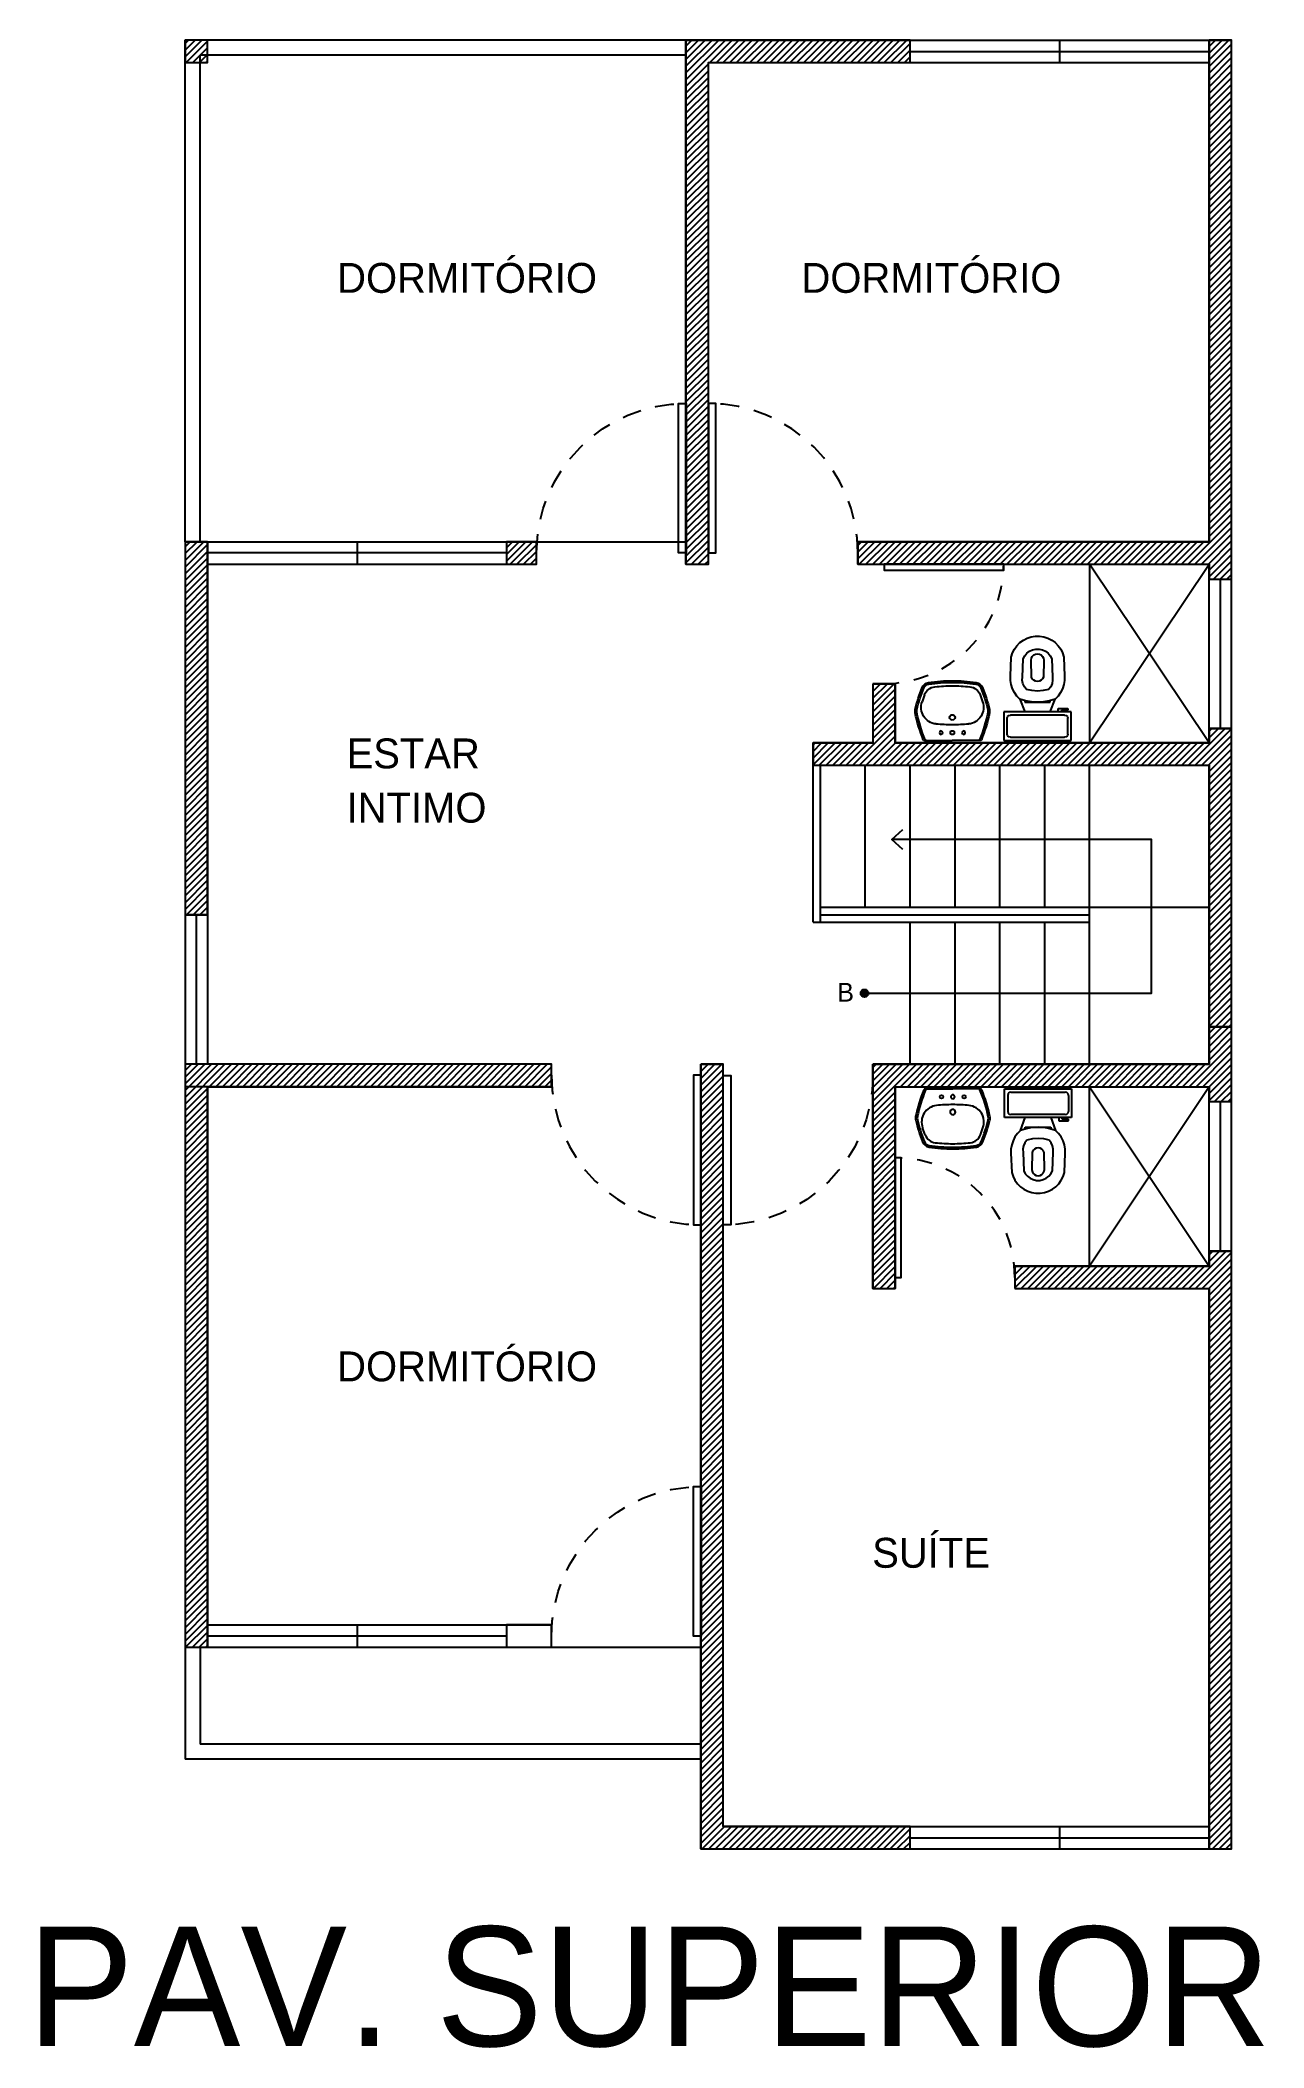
# Model space of a CAD drawing. Extents: x 200 to 603, y 80 to 468.
# Drawn here: x 210.57 to 218.75, y 137.81 to 151.24 of the extents above; entities that cross this region are included whole.
import ezdxf
from ezdxf.enums import TextEntityAlignment as Align

# ---------------------------------------------------------------- set-up
doc = ezdxf.new("R2010")
doc.units = 0
doc.linetypes.add('CONTINUA', pattern=[0])
doc.linetypes.add('DASHED', pattern=[19.05, 12.7, -6.35])
doc.layers.get('0').update_dxf_attribs({"linetype": 'CONTINUOUS'})
for name, color, linetype in [('PAREDES', 6, 'CONTINUOUS'), ('SANITARIOSYMUEBLES', 4, 'CONTINUA'), ('TEXTO', 5, 'CONTINUOUS')]:
    doc.layers.add(name, color=color, linetype=linetype)
doc.styles.get("Standard").update_dxf_attribs({"font": 'stylu.ttf', "height": 0.45})
doc.styles.add('STYLE1', font='stylu.ttf', dxfattribs={"height": 0.2})
pattern_1 = [(45, (-0.158704, -5.387955), (-0.0224506403, 0.0224506403), [])]

msp = doc.modelspace()

# ---------------------------------------------------------------- texts
at = {"style": 'STYLE1'}
for s, height, p in [('DORMITÓRIO', 0.2, (212.556, 149.548)), ('DORMITÓRIO', 0.2, (215.662, 149.548)), ('ESTAR', 0.2, (212.619, 146.367)), ('INTIMO', 0.2, (212.619, 146.004)), ('DORMITÓRIO', 0.2, (212.556, 142.267)), ('SUÍTE', 0.2, (216.135, 141.02)), ('PAV. SUPERIOR', 0.8, (210.482, 137.82))]:
    msp.add_text(s, height=height, dxfattribs=at).set_placement(p)
at = {"layer": 'TEXTO', "color": 7}
msp.add_text('B', height=0.125, dxfattribs=at).set_placement((215.957, 144.807), align=Align.CENTER)

# ---------------------------------------------------------------- blocks, each defined once
blk = doc.blocks.new('PUERTAS')
at = {"color": 1}
blk.add_lwpolyline([(131.117, 63.342), (132.117, 63.342), (132.117, 63.392), (131.117, 63.392)], close=True, dxfattribs=at)
at = {"color": 1, "linetype": 'DASHED', "ltscale": 0.01}
blk.add_arc((132.117, 63.342), 1, 90, 180, dxfattribs=at)
blk = doc.blocks.new('AQ-L2')
at = {"layer": 'SANITARIOSYMUEBLES'}
for p, q in [((-0.245, 0), (0, 0)), ((0.245, 0), (0, 0)), ((-0.245, -0.405), (-0.267, -0.344)), ((0.245, -0.405), (0.267, -0.344))]:
    blk.add_line(p, q, dxfattribs=at)
for centre in [(-0.1, -0.07), (0.1, -0.07)]:
    blk.add_circle(centre, 0.015, dxfattribs=at)
for centre, radius, start, end in [((-0.245, -0.012), 0.012, 90, 157.9703), ((-0.229, -0.012), 0.012, 90, 157.7168), ((0.229, -0.012), 0.012, 22.2832, 90), ((0.245, -0.012), 0.012, 22.0297, 90), ((1.041, -0.533), 1.4, 157.9703, 168.0989), ((1.041, -0.533), 1.385, 157.7168, 168.0989), ((-0.129, -0.293), 0.147, 95.9278, 200.2492), ((0, -1.539), 1.4, 90, 95.9278), ((0, -0.07), 0.0175, 90, 270), ((0, -0.07), 0.0175, 270, 90), ((0, -1.539), 1.4, 84.0722, 90), ((0.129, -0.293), 0.147, 339.7508, 84.0722), ((-1.041, -0.533), 1.385, 11.9011, 22.2832), ((-1.041, -0.533), 1.4, 11.9011, 22.0297), ((-0.257, -0.259), 0.073, 168.0989, 193.4943), ((1.033, 0.051), 1.4, 193.4943, 201.7942), ((-0.257, -0.259), 0.058, 166.9973, 194.5958), ((1.033, 0.051), 1.385, 193.5404, 201.7942), ((0, -0.205), 0.024, 90, 270), ((0, -0.205), 0.024, 270, 90), ((-1.033, 0.051), 1.385, 338.2058, 346.4596), ((-1.033, 0.051), 1.4, 338.2058, 346.5057), ((0.257, -0.259), 0.058, 345.4042, 13.0027), ((0.257, -0.259), 0.073, 346.5057, 11.9011), ((-0.199, -0.442), 0.073, 201.7942, 261.3738), ((-0.199, -0.442), 0.058, 201.7942, 261.3738), ((-0.142, -0.367), 0.11, 200.2492, 263.1661), ((0, 0.87), 1.4, 261.3738, 270), ((0, 0.87), 1.385, 261.3738, 270), ((0, 0.815), 1.3, 263.1661, 270), ((0, 0.815), 1.3, 270, 276.8339), ((0, 0.87), 1.385, 270, 278.6262), ((0, 0.87), 1.4, 270, 278.6262), ((0.142, -0.367), 0.11, 276.8339, 339.7508), ((0.199, -0.442), 0.058, 278.6262, 338.2058), ((0.199, -0.442), 0.073, 278.6262, 338.2058)]:
    blk.add_arc(centre, radius, start, end, dxfattribs=at)
blk = doc.blocks.new('LAVABO1')
at = {"color": 7}
blk.add_blockref('AQ-L2', (0, 0), dxfattribs=at)
blk = doc.blocks.new('SANITARIO')
at = {"color": 4}
for points in [[(103.724, 85.832), (103.724, 86.281)], [(103.724, 86.281), (103.916, 86.281)], [(103.748, 86.249), (103.746, 86.238)], [(103.746, 85.875), (103.746, 86.238)], [(103.756, 86.257), (103.748, 86.249)], [(103.767, 86.26), (103.756, 86.257)], [(103.767, 86.26), (103.874, 86.26)], [(103.884, 86.257), (103.874, 86.26)], [(103.892, 86.249), (103.884, 86.257)], [(103.895, 86.238), (103.892, 86.249)], [(103.895, 86.238), (103.895, 85.875)], [(103.916, 86.281), (103.916, 85.832)], [(103.938, 86.26), (103.927, 86.26)], [(103.927, 86.26), (103.927, 86.217)], [(103.938, 86.196), (103.938, 86.26)], [(104.071, 86.224), (104.045, 86.211)], [(104.098, 86.233), (104.071, 86.224)], [(104.126, 86.238), (104.098, 86.233)], [(104.154, 86.238), (104.126, 86.238)], [(104.283, 86.233), (104.154, 86.238)], [(104.31, 86.225), (104.283, 86.233)], [(104.335, 86.212), (104.31, 86.225)], [(103.927, 86.217), (103.916, 86.217)], [(103.916, 86.196), (103.938, 86.196)], [(103.916, 86.142), (104.002, 86.174)], [(103.981, 85.971), (103.981, 86.142)], [(103.981, 86.142), (103.991, 86.142)], [(103.983, 86.097), (103.981, 86.057)], [(103.99, 86.136), (103.983, 86.097)], [(104.002, 86.174), (103.99, 86.136)], [(104.022, 86.194), (104.002, 86.174)], [(104.045, 86.211), (104.022, 86.194)], [(104.058, 86.094), (104.055, 86.057)], [(104.066, 86.131), (104.058, 86.094)], [(104.084, 86.145), (104.066, 86.131)], [(104.105, 86.154), (104.084, 86.145)], [(104.127, 86.158), (104.105, 86.154)], [(104.149, 86.157), (104.127, 86.158)], [(104.137, 86.091), (104.128, 86.082)], [(104.149, 86.097), (104.137, 86.091)], [(104.271, 86.152), (104.149, 86.157)], [(104.262, 86.099), (104.149, 86.097)], [(104.275, 86.097), (104.262, 86.099)], [(104.291, 86.142), (104.271, 86.152)], [(104.287, 86.091), (104.275, 86.097)], [(104.297, 86.082), (104.287, 86.091)], [(104.308, 86.128), (104.291, 86.142)], [(104.322, 86.11), (104.308, 86.128)], [(104.331, 86.09), (104.322, 86.11)], [(104.336, 86.068), (104.331, 86.09)], [(104.358, 86.195), (104.335, 86.212)], [(104.379, 86.175), (104.358, 86.195)], [(104.395, 86.152), (104.379, 86.175)], [(104.408, 86.126), (104.395, 86.152)], [(104.417, 86.099), (104.408, 86.126)], [(104.422, 86.071), (104.417, 86.099)], [(104.002, 85.939), (103.916, 85.971)], [(103.981, 86.057), (103.983, 86.017)], [(103.991, 85.971), (103.981, 85.971)], [(103.983, 86.017), (103.99, 85.977)], [(103.99, 85.977), (104.002, 85.939)], [(104.055, 86.057), (104.058, 86.019)], [(104.058, 86.019), (104.066, 85.982)], [(104.066, 85.982), (104.084, 85.969)], [(104.084, 85.969), (104.105, 85.959)], [(104.105, 85.959), (104.127, 85.955)], [(104.121, 86.07), (104.119, 86.057)], [(104.119, 86.057), (104.121, 86.043)], [(104.128, 86.082), (104.121, 86.07)], [(104.121, 86.043), (104.128, 86.032)], [(104.127, 85.955), (104.149, 85.956)], [(104.128, 86.032), (104.137, 86.022)], [(104.137, 86.022), (104.149, 86.016)], [(104.149, 86.016), (104.262, 86.014)], [(104.149, 85.956), (104.271, 85.961)], [(104.262, 86.014), (104.275, 86.016)], [(104.271, 85.961), (104.291, 85.971)], [(104.275, 86.016), (104.287, 86.022)], [(104.287, 86.022), (104.297, 86.032)], [(104.291, 85.971), (104.308, 85.986)], [(104.303, 86.07), (104.297, 86.082)], [(104.297, 86.032), (104.303, 86.043)], [(104.305, 86.057), (104.303, 86.07)], [(104.303, 86.043), (104.305, 86.057)], [(104.308, 85.986), (104.322, 86.003)], [(104.322, 86.003), (104.331, 86.024)], [(104.331, 86.024), (104.336, 86.045)], [(104.336, 86.045), (104.336, 86.068)], [(104.379, 85.938), (104.395, 85.962)], [(104.395, 85.962), (104.408, 85.987)], [(104.408, 85.987), (104.417, 86.014)], [(104.417, 86.014), (104.422, 86.042)], [(104.422, 86.042), (104.422, 86.071)], [(103.916, 85.832), (103.724, 85.832)], [(103.746, 85.875), (103.748, 85.864)], [(103.748, 85.864), (103.756, 85.857)], [(103.756, 85.857), (103.767, 85.854)], [(103.767, 85.854), (103.874, 85.854)], [(103.874, 85.854), (103.884, 85.857)], [(103.884, 85.857), (103.892, 85.864)], [(103.892, 85.864), (103.895, 85.875)], [(104.002, 85.939), (104.022, 85.919)], [(104.022, 85.919), (104.045, 85.902)], [(104.045, 85.902), (104.071, 85.889)], [(104.071, 85.889), (104.098, 85.88)], [(104.098, 85.88), (104.126, 85.875)], [(104.126, 85.875), (104.154, 85.875)], [(104.154, 85.875), (104.283, 85.88)], [(104.283, 85.88), (104.31, 85.889)], [(104.31, 85.889), (104.335, 85.902)], [(104.335, 85.902), (104.358, 85.918)], [(104.358, 85.918), (104.379, 85.938)]]:
    blk.add_lwpolyline(points, dxfattribs=at)

# ---------------------------------------------------------------- hatches: boundary and pattern name
h = msp.add_hatch(color=7)
edge = h.paths.add_edge_path()
edge.add_arc((216.084, 144.863), 0.026, 0, 360)
at = {"layer": 'PAREDES'}
h = msp.add_hatch(dxfattribs=at)
h.set_pattern_fill('ANSI31', scale=0.01, style=0)
h.set_pattern_definition(pattern_1)
h.paths.add_polyline_path([(211.539, 151.088), (211.689, 151.088), (211.689, 151.238), (211.539, 151.238)])
h = msp.add_hatch(dxfattribs=at)
h.set_pattern_fill('ANSI31', scale=0.01, style=0)
h.set_pattern_definition(pattern_1)
h.paths.add_polyline_path([(214.889, 151.238), (214.889, 147.733), (215.039, 147.733), (215.039, 151.088), (216.389, 151.088), (216.389, 151.238)])
h = msp.add_hatch(dxfattribs=at)
h.set_pattern_fill('ANSI31', scale=0.01, style=0)
h.set_pattern_definition(pattern_1)
h.paths.add_polyline_path([(216.039, 147.883), (216.039, 147.733), (218.389, 147.733), (218.389, 147.633), (218.539, 147.633), (218.539, 151.238), (218.389, 151.238), (218.389, 147.883)])
h = msp.add_hatch(dxfattribs=at)
h.set_pattern_fill('ANSI31', scale=0.01, style=0)
h.set_pattern_definition(pattern_1)
h.paths.add_polyline_path([(211.539, 147.883), (211.539, 145.388), (211.689, 145.388), (211.689, 147.883)])
h = msp.add_hatch(dxfattribs=at)
h.set_pattern_fill('ANSI31', scale=0.01, style=0)
h.set_pattern_definition(pattern_1)
h.paths.add_polyline_path([(213.689, 147.883), (213.689, 147.733), (213.889, 147.733), (213.889, 147.883)])
h = msp.add_hatch(dxfattribs=at)
h.set_pattern_fill('ANSI31', scale=0.01, style=0)
h.set_pattern_definition(pattern_1)
h.paths.add_polyline_path([(216.139, 146.933), (216.139, 146.538), (215.739, 146.538), (215.739, 146.388), (218.389, 146.388), (218.389, 144.638), (218.539, 144.638), (218.539, 146.633), (218.389, 146.633), (218.389, 146.538), (216.289, 146.538), (216.289, 146.933)])
h = msp.add_hatch(dxfattribs=at)
h.set_pattern_fill('ANSI31', scale=0.01, style=0)
h.set_pattern_definition(pattern_1)
h.paths.add_polyline_path([(216.139, 144.388), (216.139, 142.888), (216.289, 142.888), (216.289, 144.238), (218.389, 144.238), (218.389, 144.138), (218.539, 144.138), (218.539, 144.638), (218.389, 144.638), (218.389, 144.388)])
h = msp.add_hatch(dxfattribs=at)
h.set_pattern_fill('ANSI31', scale=0.01, style=0)
h.set_pattern_definition(pattern_1)
h.paths.add_polyline_path([(211.539, 144.388), (211.539, 140.488), (211.689, 140.488), (211.689, 144.238), (213.989, 144.238), (213.989, 144.388)])
h = msp.add_hatch(dxfattribs=at)
h.set_pattern_fill('ANSI31', scale=0.01, style=0)
h.set_pattern_definition(pattern_1)
h.paths.add_polyline_path([(214.989, 144.388), (214.989, 139.139), (216.389, 139.139), (216.389, 139.289), (215.139, 139.289), (215.139, 144.388)])
h = msp.add_hatch(dxfattribs=at)
h.set_pattern_fill('ANSI31', scale=0.01, style=0)
h.set_pattern_definition(pattern_1)
h.paths.add_polyline_path([(217.089, 142.888), (218.389, 142.888), (218.389, 139.139), (218.539, 139.139), (218.539, 143.138), (218.389, 143.138), (218.389, 143.038), (217.089, 143.038)])
h = msp.add_hatch(dxfattribs=at)
h.set_pattern_fill('ANSI31', scale=0.01, style=0)
h.set_pattern_definition(pattern_1)
h.paths.add_polyline_path([(213.689, 140.638), (213.689, 140.488), (213.989, 140.488), (213.989, 140.638)])
edge = h.paths.add_edge_path(flags=16)
edge.add_line((213.689, 140.638), (213.689, 140.488))
edge.add_line((213.989, 140.488), (213.989, 140.638))

# ---------------------------------------------------------------- linework, layer by layer
at = {"color": 7}
for p, q in [((214.889, 151.238), (211.539, 151.238)), ((211.539, 147.883), (211.539, 151.238)), ((214.889, 151.238), (218.539, 151.238)), ((214.889, 147.733), (214.889, 151.238)), ((216.389, 151.088), (216.389, 151.238)), ((217.389, 151.088), (217.389, 151.238)), ((218.389, 147.883), (218.389, 151.238)), ((218.539, 139.139), (218.539, 151.238)), ((211.639, 147.883), (211.639, 151.138)), ((214.889, 151.138), (211.639, 151.138)), ((215.039, 151.088), (218.389, 151.088)), ((215.039, 147.733), (215.039, 151.088)), ((216.389, 151.163), (218.389, 151.163)), ((211.539, 147.883), (211.539, 140.488)), ((211.539, 147.883), (214.889, 147.883)), ((211.689, 147.883), (211.689, 144.388)), ((212.689, 147.883), (212.689, 147.733)), ((213.689, 147.883), (213.689, 147.733)), ((213.889, 147.733), (213.889, 147.883)), ((216.039, 147.883), (218.389, 147.883)), ((216.039, 147.733), (216.039, 147.883)), ((213.689, 147.808), (211.689, 147.808)), ((211.689, 147.733), (213.889, 147.733)), ((214.889, 147.733), (215.039, 147.733)), ((216.039, 147.733), (218.389, 147.733)), ((217.589, 147.733), (217.589, 146.538)), ((217.589, 146.538), (218.389, 147.733)), ((218.389, 146.538), (217.589, 147.733)), ((218.389, 146.538), (218.389, 147.733)), ((218.389, 147.633), (218.539, 147.633)), ((218.464, 146.633), (218.464, 147.633)), ((216.139, 146.933), (216.289, 146.933)), ((216.139, 146.933), (216.139, 146.538)), ((216.289, 146.933), (216.289, 146.538)), ((215.739, 146.538), (216.139, 146.538)), ((215.739, 146.388), (215.739, 146.538)), ((216.289, 146.538), (218.389, 146.538)), ((218.389, 146.633), (218.539, 146.633)), ((215.739, 146.388), (218.389, 146.388)), ((216.989, 145.438), (216.989, 146.388)), ((217.289, 145.438), (217.289, 146.388)), ((217.589, 145.388), (217.589, 146.388)), ((218.389, 144.388), (218.389, 146.388)), ((211.689, 145.388), (211.539, 145.388)), ((211.614, 145.388), (211.614, 144.388)), ((215.739, 145.338), (217.589, 145.338)), ((215.789, 145.438), (218.389, 145.438)), ((215.789, 145.388), (217.589, 145.388)), ((215.789, 145.338), (215.789, 145.388)), ((217.289, 144.388), (217.289, 145.338)), ((217.589, 144.388), (217.589, 145.388)), ((213.989, 144.388), (211.539, 144.388)), ((213.989, 144.238), (213.989, 144.388)), ((214.989, 139.139), (214.989, 144.388)), ((214.989, 144.388), (215.139, 144.388)), ((215.139, 139.289), (215.139, 144.388)), ((216.139, 144.388), (218.389, 144.388)), ((216.139, 142.888), (216.139, 144.388)), ((213.789, 144.238), (211.539, 144.238)), ((211.689, 144.238), (211.689, 140.488)), ((213.989, 144.238), (211.689, 144.238)), ((216.289, 144.238), (218.389, 144.238)), ((216.289, 144.238), (216.289, 142.888)), ((218.389, 144.238), (217.589, 143.038)), ((217.589, 144.238), (218.389, 143.038)), ((217.589, 143.038), (217.589, 144.238)), ((218.389, 143.038), (218.389, 144.238)), ((218.389, 144.138), (218.539, 144.138)), ((218.464, 143.138), (218.464, 144.138)), ((217.089, 143.038), (218.389, 143.038)), ((217.089, 143.038), (217.089, 142.888)), ((218.389, 143.138), (218.539, 143.138)), ((216.139, 142.888), (216.289, 142.888)), ((217.089, 142.888), (218.389, 142.888)), ((218.389, 139.139), (218.389, 142.888)), ((211.689, 140.638), (213.989, 140.638)), ((212.689, 140.638), (212.689, 140.488)), ((213.689, 140.638), (213.689, 140.488)), ((213.989, 140.488), (213.989, 140.638)), ((211.539, 140.488), (211.539, 139.739)), ((211.539, 140.488), (214.989, 140.488)), ((211.639, 140.488), (211.639, 139.839)), ((213.689, 140.563), (211.689, 140.563)), ((214.989, 139.839), (211.639, 139.839)), ((214.989, 139.739), (211.539, 139.739)), ((215.139, 139.289), (218.389, 139.289)), ((216.389, 139.139), (216.389, 139.289)), ((217.389, 139.139), (217.389, 139.289)), ((214.989, 139.139), (218.539, 139.139)), ((216.389, 139.214), (218.389, 139.214))]:
    msp.add_line(p, q, dxfattribs=at)
at = {"color": 7, "linetype": 'CONTINUA', "ltscale": 0.5}
for p, q in [((215.739, 145.338), (215.739, 146.388)), ((215.789, 145.388), (215.789, 146.388)), ((216.089, 145.438), (216.089, 146.388)), ((216.389, 145.438), (216.389, 146.388)), ((216.689, 145.438), (216.689, 146.388)), ((216.389, 144.388), (216.389, 145.338)), ((216.689, 144.388), (216.689, 145.338)), ((216.989, 144.388), (216.989, 145.338))]:
    msp.add_line(p, q, dxfattribs=at)
at = {"color": 7}
for points in [[(216.084, 144.863), (218.003, 144.863), (218.003, 145.891), (216.267, 145.891)], [(216.341, 145.824), (216.267, 145.891), (216.341, 145.958)]]:
    msp.add_lwpolyline(points, dxfattribs=at)
msp.add_circle((216.084, 144.863), 0.026, dxfattribs=at)
at = {"layer": 'PAREDES', "color": 7}
for points in [[(211.539, 151.088), (211.689, 151.088), (211.689, 151.238), (211.539, 151.238)], [(214.889, 151.238), (214.889, 147.733), (215.039, 147.733), (215.039, 151.088), (216.389, 151.088), (216.389, 151.238)], [(216.039, 147.883), (216.039, 147.733), (218.389, 147.733), (218.389, 147.633), (218.539, 147.633), (218.539, 151.238), (218.389, 151.238), (218.389, 147.883)], [(211.539, 147.883), (211.539, 145.388), (211.689, 145.388), (211.689, 147.883)], [(216.139, 146.933), (216.139, 146.538), (215.739, 146.538), (215.739, 146.388), (218.389, 146.388), (218.389, 144.638), (218.539, 144.638), (218.539, 146.633), (218.389, 146.633), (218.389, 146.538), (216.289, 146.538), (216.289, 146.933)], [(216.139, 144.388), (216.139, 142.888), (216.289, 142.888), (216.289, 144.238), (218.389, 144.238), (218.389, 144.138), (218.539, 144.138), (218.539, 144.638), (218.389, 144.638), (218.389, 144.388)], [(211.539, 144.388), (211.539, 140.488), (211.689, 140.488), (211.689, 144.238), (213.989, 144.238), (213.989, 144.388)], [(214.989, 144.388), (214.989, 139.139), (216.389, 139.139), (216.389, 139.289), (215.139, 139.289), (215.139, 144.388)], [(217.089, 142.888), (218.389, 142.888), (218.389, 139.139), (218.539, 139.139), (218.539, 143.138), (218.389, 143.138), (218.389, 143.038), (217.089, 143.038)]]:
    msp.add_lwpolyline(points, close=True, dxfattribs=at)
for points in [[(213.689, 147.883), (213.689, 147.733), (213.889, 147.733), (213.889, 147.883), (213.689, 147.883)], [(213.689, 140.638), (213.689, 140.488), (213.989, 140.488), (213.989, 140.638), (213.689, 140.638)]]:
    msp.add_lwpolyline(points, dxfattribs=at)

# ---------------------------------------------------------------- block references
at = {"color": 7, "xscale": -1}
for p, rotation in [((278.232, 279.925), 90), ((151.797, 12.196), 270), ((278.332, 272.68), 90)]:
    msp.add_blockref('PUERTAS', p, dxfattribs=dict(at, rotation=rotation))
at = {"color": 7}
for p, rotation in [((151.697, 279.925), 270), ((278.332, 12.197), 90)]:
    msp.add_blockref('PUERTAS', p, dxfattribs=dict(at, rotation=rotation))
at = {"color": 7, "xscale": 0.8, "yscale": 0.8, "zscale": 0.8}
for p, rotation in [((321.908, 198.407), 180), ((165.616, 248.656), 270)]:
    msp.add_blockref('PUERTAS', p, dxfattribs=dict(at, rotation=rotation))
at = {"layer": 'SANITARIOSYMUEBLES', "color": 7, "xscale": -1, "rotation": 270}
msp.add_blockref('SANITARIO', (131.184, 42.829), dxfattribs=at)
at = {"layer": 'SANITARIOSYMUEBLES', "color": 7, "xscale": -0.7560000000000002, "yscale": 0.7560000000000002, "zscale": 0.7560000000000001, "rotation": 180}
msp.add_blockref('LAVABO1', (216.671, 146.553), dxfattribs=at)
at = {"layer": 'SANITARIOSYMUEBLES', "color": 7, "xscale": 0.7560000000000002, "yscale": 0.7560000000000002, "zscale": 0.7560000000000001}
msp.add_blockref('LAVABO1', (216.674, 144.223), dxfattribs=at)
at = {"layer": 'SANITARIOSYMUEBLES', "color": 7, "rotation": 270}
msp.add_blockref('SANITARIO', (131.188, 247.947), dxfattribs=at)

msp.set_redraw_order([(e.dxf.handle, doc.entitydb.next_handle()) for e in msp.query("TEXT MTEXT ATTDEF DIMENSION ARC_DIMENSION")])  # texts and dimensions are drawn at this point

doc.saveas('drawing.dxf')
